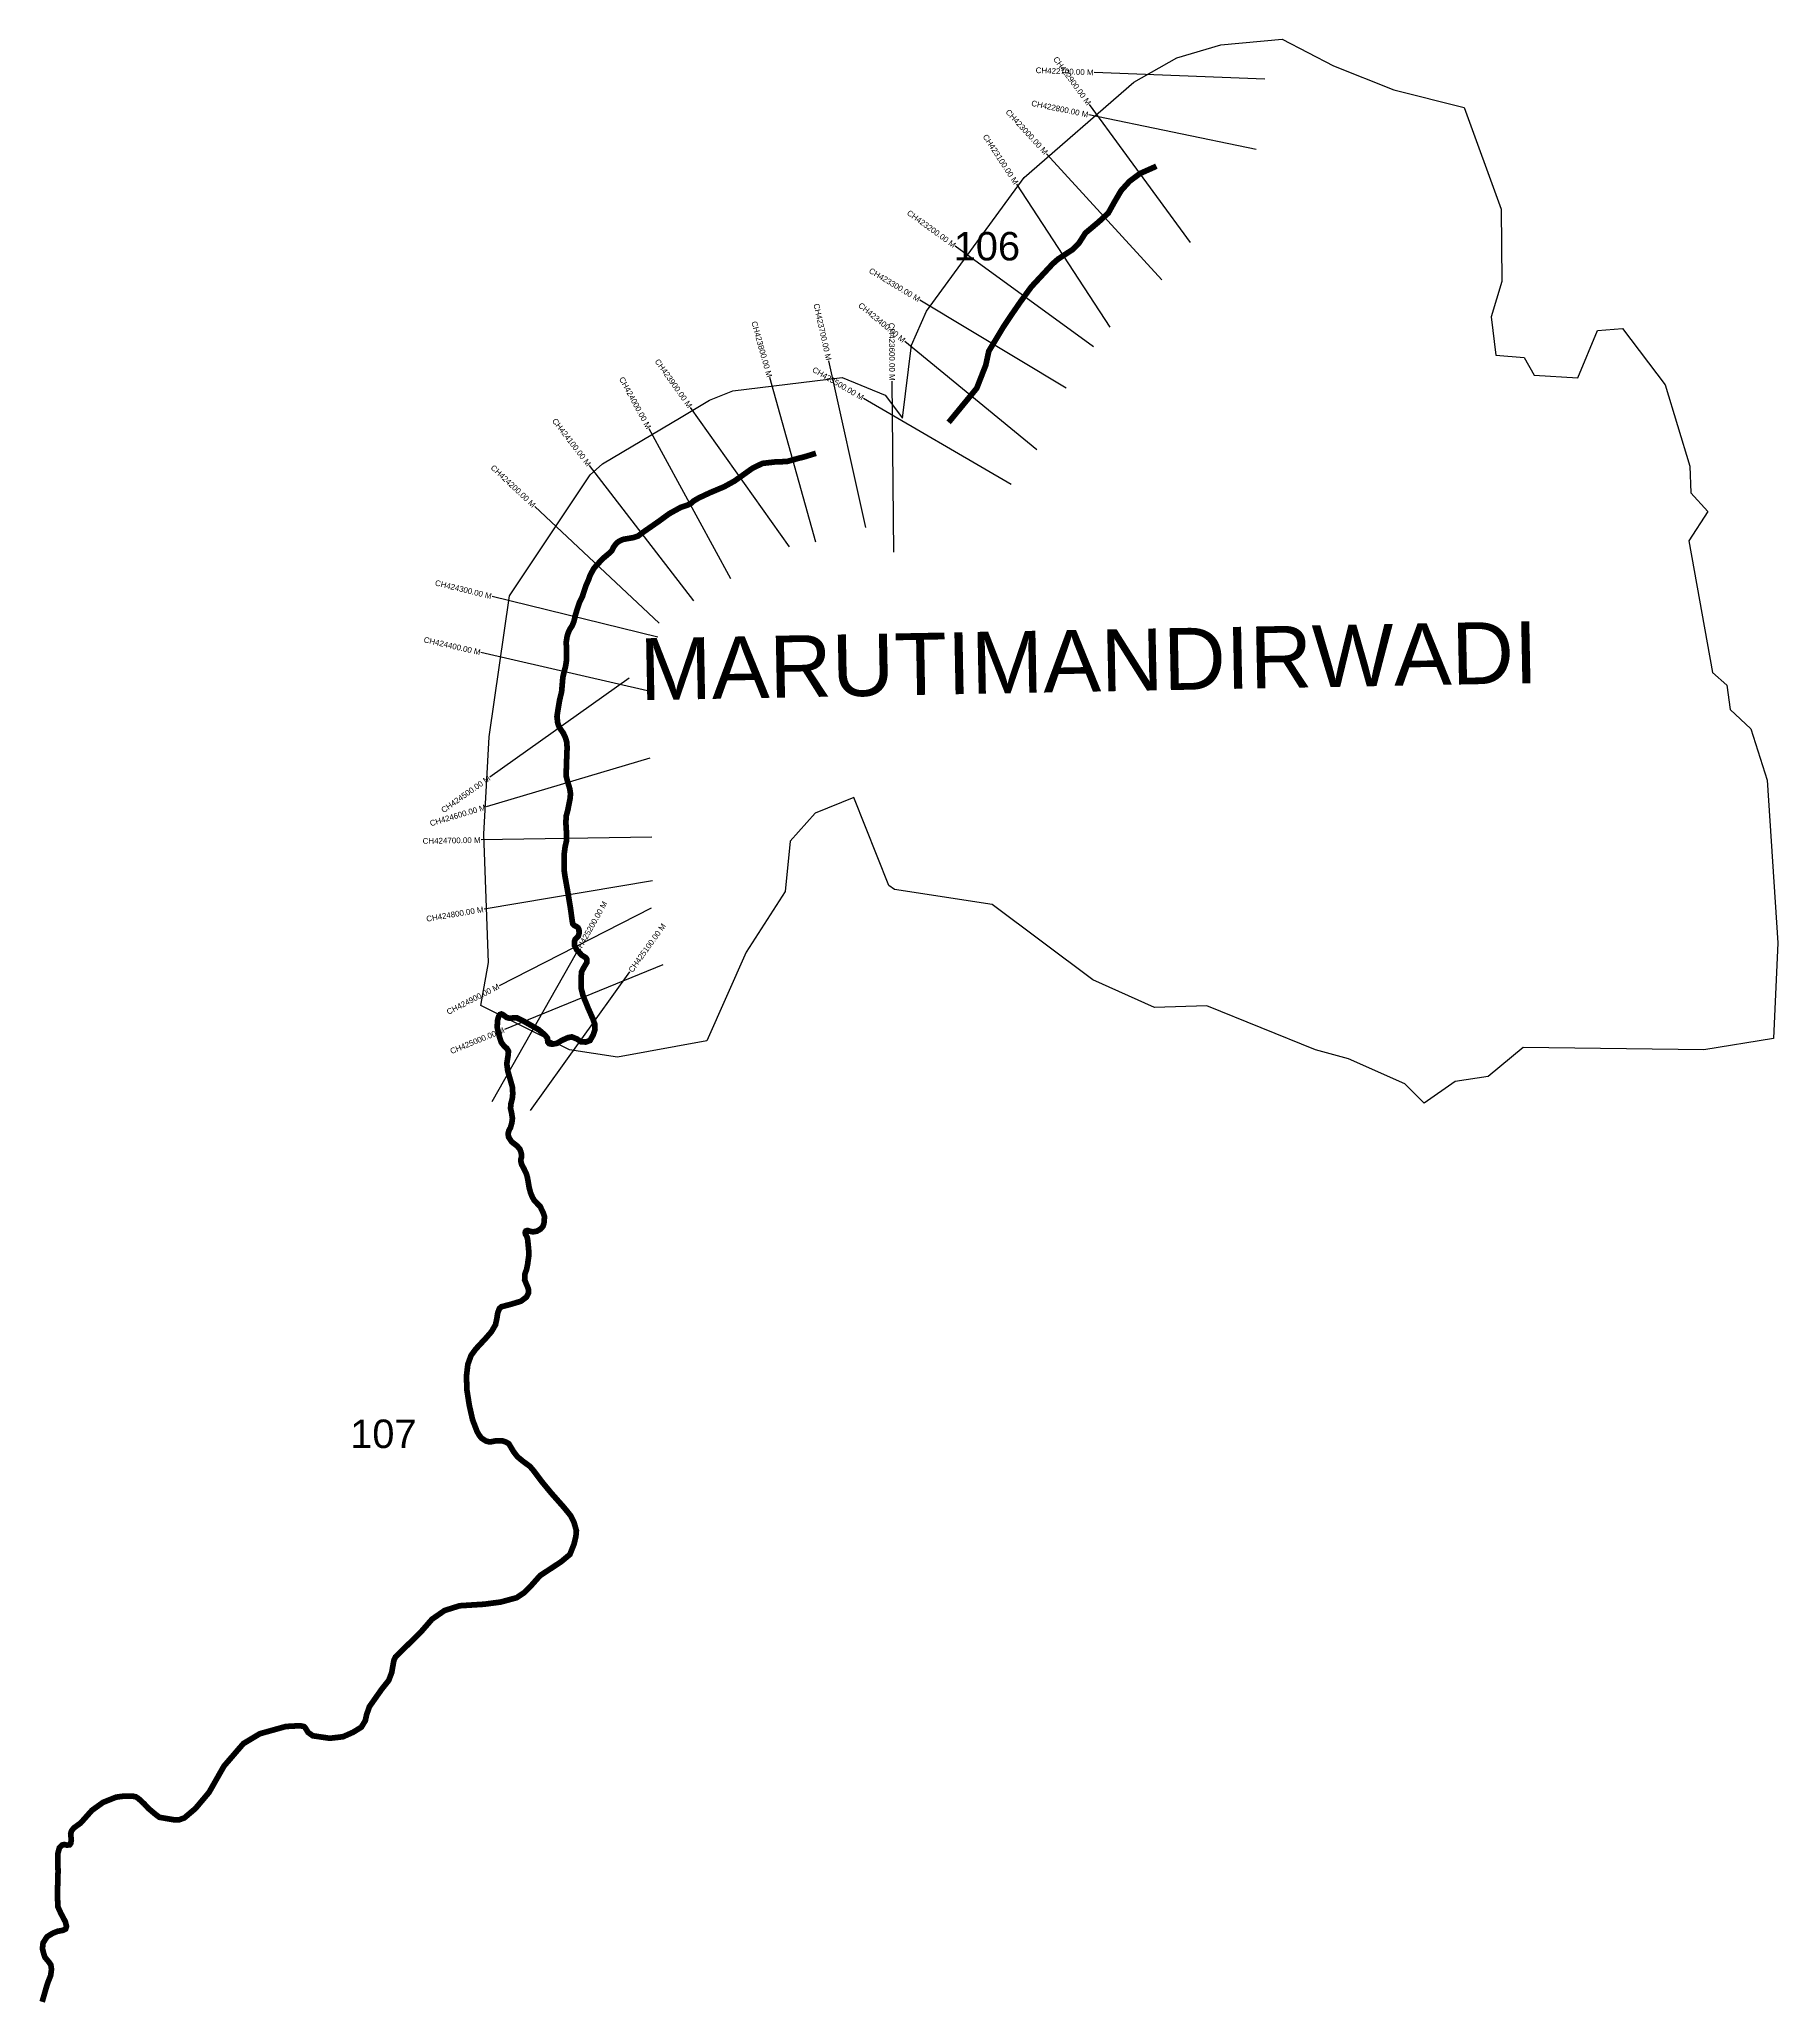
# Model space of a CAD drawing. Header units: feet. Extents: x 306525 to 309578, y 1925565 to 1929017.
import ezdxf
from ezdxf.enums import TextEntityAlignment as Align

# ---------------------------------------------------------------- set-up
doc = ezdxf.new("R2010")
doc.units = ezdxf.units.FT
doc.header["$MEASUREMENT"] = 0
for name, color, linetype in [('CS', 134, 'Continuous'), ('CSMark', 6, 'Continuous'), ('UNPROTECTED', 10, 'Continuous'), ('VILLAGE NAME', 250, 'Continuous')]:
    doc.layers.add(name, color=color, linetype=linetype)
doc.styles.get("Standard").update_dxf_attribs({"font": 'arial.ttf'})

msp = doc.modelspace()

# ---------------------------------------------------------------- linework, layer by layer
at = {"color": 6}
msp.add_lwpolyline([(308600, 1929007.5), (308707.8, 1929017), (308798.1, 1928970.5), (308903.8, 1928928.4), (309027.6, 1928897.3), (309092.8, 1928718.5), (309093.9, 1928591.5), (309075.2, 1928529.6), (309083.1, 1928462.1), (309132.9, 1928457.9), (309150.4, 1928427.2), (309227.4, 1928422.2), (309261.5, 1928505.3), (309305.5, 1928509.2), (309380.5, 1928409.9), (309424, 1928267.2), (309425.8, 1928220.3), (309455.3, 1928187.4), (309421.9, 1928135.9), (309463.8, 1927904.6), (309488.7, 1927882.3), (309494.5, 1927839.6), (309531.2, 1927805.6), (309559.8, 1927715.9), (309578.2, 1927429.7), (309570.7, 1927262), (309448.6, 1927241.9), (309131, 1927246.2), (309069.7, 1927195.3), (309011.6, 1927186.7), (308957.4, 1927148.4), (308923.2, 1927182.1), (308824.4, 1927226), (308766.5, 1927242.1), (308575.7, 1927319.3), (308483.8, 1927316.3), (308375.3, 1927364.8), (308198.4, 1927497.2), (308026.9, 1927523.6), (308017.1, 1927530.6), (307955.8, 1927685.5), (307887.4, 1927657.8), (307844, 1927608.5), (307835, 1927520.1), (307766.6, 1927413.5), (307697.4, 1927257.6), (307540.3, 1927229.4), (307456.1, 1927242.1), (307300.3, 1927320), (307314, 1927395.3), (307305.7, 1927620.8), (307314.9, 1927791.9), (307350.6, 1928039.7), (307440.9, 1928174.6), (307492.6, 1928251.7), (307514, 1928271.3), (307652.5, 1928353.5), (307702.2, 1928383), (307743.3, 1928399.7), (307934.9, 1928422.9), (308010.7, 1928392), (308041.1, 1928351.7), (308056.9, 1928479.5), (308083.3, 1928539.5), (308254.5, 1928774.3), (308447.4, 1928941.9), (308523.1, 1928984.4), (308600, 1929007.5)], dxfattribs=at)
at = {"layer": 'CS'}
for p, q in [((308677.4, 1928947.2), (308377.6, 1928958.8)), ((308547, 1928660.3), (308369.7, 1928902.2)), ((308662, 1928823.6), (308368.1, 1928884.3)), ((308496.8, 1928594.7), (308294.2, 1928816)), ((308405.7, 1928511.5), (308241.8, 1928762.8)), ((308376.3, 1928477.1), (308133.7, 1928653.5)), ((308328.7, 1928404.4), (308071.6, 1928559)), ((308276.7, 1928295.9), (308044.9, 1928486.4)), ((307976.7, 1928159.4), (307911.8, 1928452.3)), ((307888.6, 1928133.7), (307807.8, 1928422.7)), ((308025.9, 1928116.3), (308023.1, 1928416.3)), ((308231.7, 1928234.9), (307972.7, 1928386.2)), ((307842.5, 1928125.7), (307668.8, 1928370.3)), ((307739.6, 1928069.3), (307596.1, 1928332.8)), ((307674.4, 1928030.4), (307491.4, 1928268.1)), ((307613.8, 1927991.3), (307395.1, 1928196.6)), ((307611.5, 1927966.8), (307320.1, 1928038.2)), ((307592.9, 1927872.5), (307300.5, 1927939.8)), ((307560.8, 1927894.7), (307316.2, 1927721.1)), ((307597, 1927754.5), (307309.5, 1927668.8)), ((307600.9, 1927615.7), (307300.9, 1927610.6)), ((307601.8, 1927539.1), (307306, 1927489.1)), ((307599.8, 1927491.1), (307332.6, 1927354.6)), ((307320.6, 1927151.2), (307468.2, 1927412.4)), ((307619.9, 1927391.2), (307342.1, 1927277.8)), ((307387.5, 1927135.2), (307562.3, 1927379))]:
    msp.add_line(p, q, dxfattribs=at)
at = {"layer": 'UNPROTECTED', "const_width": 10, "flags": 128}
for points in [[(308486.9, 1928794.2), (308481.5, 1928791.6), (308458.3, 1928781.3), (308439.8, 1928767.6), (308424.9, 1928751.1), (308412.5, 1928729.9), (308402.5, 1928711.8), (308385.4, 1928696.1), (308362.3, 1928676.7), (308351.1, 1928659.2), (308339.1, 1928647.2), (308314.2, 1928630.9), (308304.7, 1928622.5), (308267.2, 1928582.1), (308248, 1928555.7), (308233.2, 1928534.2), (308218.3, 1928511.9), (308192.6, 1928469.2), (308187.3, 1928444.7), (308171.4, 1928404.1), (308122.1, 1928344.1)], [(307889, 1928289.8), (307867.4, 1928283.2), (307857.8, 1928280.9), (307838.2, 1928275.4), (307816.8, 1928274.6), (307795.1, 1928272.1), (307777.6, 1928263.6), (307759.3, 1928250.6), (307746.1, 1928241.2), (307728, 1928231.2), (307717.8, 1928226.9), (307702.4, 1928220.4), (307683.2, 1928211.4), (307673.5, 1928205.7), (307669.7, 1928202.1), (307664, 1928199), (307651, 1928194.6), (307631.3, 1928183.7), (307612.8, 1928170.2), (307584.9, 1928150.8), (307576.5, 1928144.4), (307567.7, 1928141.6), (307550.5, 1928138.7), (307542.5, 1928135), (307538.2, 1928131.3), (307533.3, 1928124.7), (307530.9, 1928119.5), (307526.4, 1928114.7), (307514.6, 1928104.8), (307502.9, 1928092.3), (307499.1, 1928087.8), (307495.9, 1928082.1), (307492.2, 1928075.1), (307489.7, 1928067.7), (307485.3, 1928058.2), (307482.7, 1928050.4), (307479, 1928038.9), (307473.6, 1928027.6), (307470.1, 1928017.1), (307467, 1928007.5), (307463.8, 1927994.2), (307460.9, 1927987.1), (307457, 1927981.2), (307453.7, 1927974.2), (307451.8, 1927967.4), (307450.2, 1927957), (307451, 1927948.7), (307451.1, 1927928), (307449.2, 1927915.2), (307446.8, 1927906.4), (307444.4, 1927896.2), (307443.7, 1927887.6), (307442.3, 1927871), (307438.6, 1927855.6), (307436.4, 1927842.5), (307434.1, 1927827.5), (307435.5, 1927815.6), (307438.4, 1927808.1), (307445.4, 1927798.2), (307449.1, 1927790), (307451.5, 1927781.7), (307451.9, 1927772.1), (307450.7, 1927740.8), (307450.3, 1927722.7), (307452.5, 1927714.3), (307456.6, 1927700.6), (307457.9, 1927691.7), (307457.1, 1927683.2), (307453.1, 1927662.7), (307450.2, 1927652.3), (307449.8, 1927639.9), (307450.7, 1927625.7), (307451, 1927609.8), (307448.4, 1927598.5), (307447, 1927587.6), (307446.7, 1927573.3), (307446.7, 1927557.4), (307448.6, 1927544.5), (307451.9, 1927526.3), (307457.6, 1927492.5), (307461.1, 1927467.1), (307462, 1927463), (307464.3, 1927460.6), (307468, 1927458.8), (307471.2, 1927456.4), (307472.8, 1927453), (307472.9, 1927446.4), (307471.6, 1927441.9), (307466.3, 1927436.4), (307464.7, 1927432.2), (307465.1, 1927425), (307469, 1927417.4), (307477.6, 1927408.4), (307485.1, 1927403.6), (307486.7, 1927400.6), (307486.4, 1927395.1), (307481.3, 1927386.6), (307477.4, 1927379), (307476.4, 1927368.1), (307476.7, 1927349.9), (307479.9, 1927337.2), (307489.2, 1927314.5), (307497, 1927296.9), (307500.8, 1927286.3), (307500.9, 1927277.5), (307497.7, 1927268.2), (307492.1, 1927258.4), (307484.5, 1927255.7), (307476.1, 1927256.3), (307469.4, 1927261), (307460.1, 1927264.7), (307453.6, 1927263.5), (307442, 1927258.3), (307434.2, 1927253.5), (307425.4, 1927251.9), (307420.5, 1927252.9), (307418, 1927255.7), (307417.3, 1927262.8), (307412.7, 1927268.4), (307402.1, 1927277.4), (307376.3, 1927292), (307363.7, 1927298.2), (307357.9, 1927298.1), (307350.8, 1927297.6), (307345.7, 1927298.9), (307338.9, 1927304), (307336.7, 1927304.9), (307334, 1927304), (307331.6, 1927300.5), (307329.6, 1927293), (307329.2, 1927281), (307333.4, 1927264), (307336.3, 1927255.1), (307341.6, 1927248.3), (307346.4, 1927244.2), (307348.9, 1927239.3), (307348.2, 1927231.9), (307346, 1927217.8), (307347.6, 1927205.3), (307352, 1927190.1), (307355.7, 1927177.1), (307356.5, 1927165), (307355.6, 1927156.3), (307353.2, 1927147.1), (307352.6, 1927139.3), (307354.5, 1927130.7), (307355.9, 1927121.7), (307354.8, 1927113.4), (307352.4, 1927105.2), (307349.8, 1927100.6), (307348.3, 1927094.7), (307349.2, 1927088.7), (307354.7, 1927080.4), (307364, 1927073.3), (307369, 1927067.5), (307371, 1927062), (307372, 1927057.1), (307371.9, 1927053.6), (307370.8, 1927050.2), (307370.8, 1927046), (307372.1, 1927040.5), (307376, 1927033.5), (307378.6, 1927028), (307380.3, 1927024.4), (307382.2, 1927018.1), (307383.7, 1927009.3), (307385.3, 1927000), (307387.8, 1926990.7), (307391, 1926983.2), (307394.5, 1926977.2), (307399.6, 1926971.9), (307404.8, 1926966.7), (307407.8, 1926960.2), (307410.4, 1926954.6), (307412.2, 1926948.9), (307411.3, 1926937.5), (307409.6, 1926932.2), (307405.5, 1926927.4), (307399.1, 1926923.6), (307392, 1926922.3), (307385.8, 1926923.5), (307382.6, 1926924.7), (307381.4, 1926924.5), (307379.5, 1926923.9), (307378.7, 1926922.6), (307378.4, 1926920.9), (307378.7, 1926918.3), (307380.5, 1926915.4), (307381.8, 1926912.5), (307382.6, 1926909), (307383.9, 1926896.2), (307384.7, 1926887.5), (307384.5, 1926879.5), (307382.6, 1926865.6), (307380.7, 1926856.3), (307377.7, 1926847.8), (307377.4, 1926837.8), (307380.7, 1926829.9), (307383.8, 1926822.4), (307384.1, 1926815), (307380.4, 1926807.7), (307370.9, 1926800.5), (307354.5, 1926795.5), (307336.4, 1926790.7), (307332.9, 1926787.5), (307330.1, 1926779.9), (307328.6, 1926770.6), (307326.2, 1926759.2), (307319, 1926746.8), (307308.6, 1926734.9), (307291.4, 1926716.4), (307283.3, 1926705.3), (307277.6, 1926689.7), (307275.2, 1926669.4), (307275.9, 1926644.9), (307280.1, 1926617.9), (307285.9, 1926592.2), (307294, 1926571.2), (307297.6, 1926565.1), (307301.5, 1926560), (307309.5, 1926554.9), (307314.6, 1926553.6), (307319.4, 1926553.8), (307328.2, 1926555.5), (307337.1, 1926555.5), (307344, 1926553.4), (307349.6, 1926550.2), (307357.9, 1926536.2), (307364.8, 1926527.2), (307374.5, 1926519.3), (307386.7, 1926510.3), (307393.1, 1926502.8), (307407.6, 1926483.5), (307424, 1926463.6), (307446.6, 1926438.1), (307458, 1926424), (307464, 1926412.1), (307468.2, 1926397.6), (307467.4, 1926387.7), (307464.1, 1926373.8), (307456.8, 1926355.7), (307441.2, 1926342.7), (307404.5, 1926318.6), (307389.3, 1926301.5), (307375.7, 1926288), (307363.3, 1926279.7), (307335.2, 1926272.1), (307306.4, 1926268.3), (307263.3, 1926265.6), (307236.8, 1926257.3), (307214.6, 1926241.9), (307194.5, 1926218.8), (307161.3, 1926186.3), (307150.5, 1926175.8), (307147.8, 1926169.8), (307145.5, 1926157.9), (307143.9, 1926148.3), (307138.6, 1926134.4), (307126.3, 1926119), (307104.6, 1926088.2), (307099.7, 1926073.9), (307097.5, 1926063.8), (307090.5, 1926052.3), (307075.9, 1926043.3), (307058.2, 1926035.5), (307035, 1926032.8), (307005.3, 1926037.2), (306997, 1926043.1), (306992.1, 1926051), (306990, 1926053.3), (306983, 1926054.9), (306957.8, 1926053.5), (306912.2, 1926040.8), (306883.3, 1926023.4), (306873.6, 1926012.2), (306849.3, 1925984), (306823, 1925937.8), (306799.1, 1925909.4), (306779.6, 1925892.9), (306770.7, 1925889.7), (306762.5, 1925889.5), (306735.8, 1925894), (306729.3, 1925898.9), (306716.3, 1925909.8), (306709.1, 1925917.7), (306698.9, 1925927.1), (306694.3, 1925930), (306687.8, 1925931.4), (306673.3, 1925931.2), (306659.7, 1925929.4), (306636.8, 1925920.2), (306617.4, 1925906.3), (306597.5, 1925884), (306585.6, 1925875.4), (306581.5, 1925870.2), (306580, 1925864.7), (306581.1, 1925854), (306580, 1925848.1), (306578.2, 1925845.7), (306573.3, 1925845.1), (306568.8, 1925846.2), (306565.1, 1925845.4), (306560.1, 1925840.3), (306557.3, 1925829.6), (306557.8, 1925798.4), (306556.7, 1925757.6), (306557.6, 1925736.7), (306562.5, 1925725.9), (306570.7, 1925710.4), (306572.6, 1925702.6), (306571.1, 1925697.8), (306566, 1925695.4), (306557.1, 1925693.8), (306548.6, 1925690.4), (306538.5, 1925684.3), (306531.5, 1925673.3), (306530.4, 1925663.3), (306532, 1925656.9), (306534.7, 1925648.2), (306541.9, 1925639.6), (306545.2, 1925634.6), (306546.3, 1925627), (306544.8, 1925616.1), (306539.8, 1925603.6), (306537.4, 1925595.8), (306531.1, 1925574), (306529.9, 1925569.9)]]:
    msp.add_lwpolyline(points, dxfattribs=at)

# ---------------------------------------------------------------- texts
at = {"char_height": 50, "attachment_point": 1}
for s, insert in [('106', (308131, 1928678.6)), ('107', (307071, 1926592.6))]:
    msp.add_mtext_dynamic_manual_height_columns(s, width=70.183, gutter_width=1, heights=[0], dxfattribs=dict(at, insert=insert))
at = {"layer": 'CSMark'}
for s, rotation, p in [('CH422700.00 M', 357.796, (308376.6, 1928958.8)), ('CH422900.00 M', 306.2371, (308369.1, 1928903)), ('CH422800.00 M', 348.3377, (308367.2, 1928884.5)), ('CH423000.00 M', 312.4627, (308293.6, 1928816.8)), ('CH423100.00 M', 303.1247, (308241.2, 1928763.6)), ('CH423200.00 M', 323.9831, (308132.9, 1928654.1)), ('CH423300.00 M', 328.9788, (308070.7, 1928559.5)), ('CH423700.00 M', 282.4953, (307911.6, 1928453.3)), ('CH423400.00 M', 320.5817, (308044.1, 1928487.1)), ('CH423800.00 M', 285.6092, (307807.6, 1928423.6)), ('CH423600.00 M', 270.5494, (308023, 1928417.3)), ('CH423900.00 M', 305.3915, (307668.2, 1928371.1)), ('CH424000.00 M', 298.5593, (307595.7, 1928333.7)), ('CH423500.00 M', 329.7144, (307971.8, 1928386.7)), ('CH424100.00 M', 307.5869, (307490.8, 1928268.9)), ('CH424200.00 M', 316.8147, (307394.3, 1928197.3)), ('CH424300.00 M', 346.2298, (307319.1, 1928038.5)), ('CH424400.00 M', 347.0334, (307299.6, 1927940)), ('CH424500.00 M', 35.3563, (307315.3, 1927720.5)), ('CH424600.00 M', 16.6028, (307308.6, 1927668.5)), ('CH424700.00 M', 0.977, (307299.9, 1927610.6)), ('CH424800.00 M', 9.6013, (307305, 1927488.9)), ('CH424900.00 M', 27.0742, (307331.8, 1927354.1)), ('CH425000.00 M', 22.1915, (307341.2, 1927277.5))]:
    msp.add_text(s, height=10, rotation=rotation, dxfattribs=at).set_placement(p, align=Align.MIDDLE_RIGHT)
for s, rotation, p in [('CH425200.00 M', 60.5356, (307468.7, 1927413.2)), ('CH425100.00 M', 54.3601, (307562.9, 1927379.8))]:
    msp.add_text(s, height=10, rotation=rotation, dxfattribs=at).set_placement(p, align=Align.MIDDLE_LEFT)
at = {"layer": 'VILLAGE NAME', "insert": (307578.2, 1927964.7), "char_height": 108.748, "attachment_point": 1, "rotation": 1.1028}
msp.add_mtext_dynamic_manual_height_columns('{\\fArial|b0|i0|c0|p34;MARUTIMANDIRWADI}', width=1571.314, gutter_width=543.7, heights=[0], dxfattribs=at)

doc.saveas('drawing.dxf')
